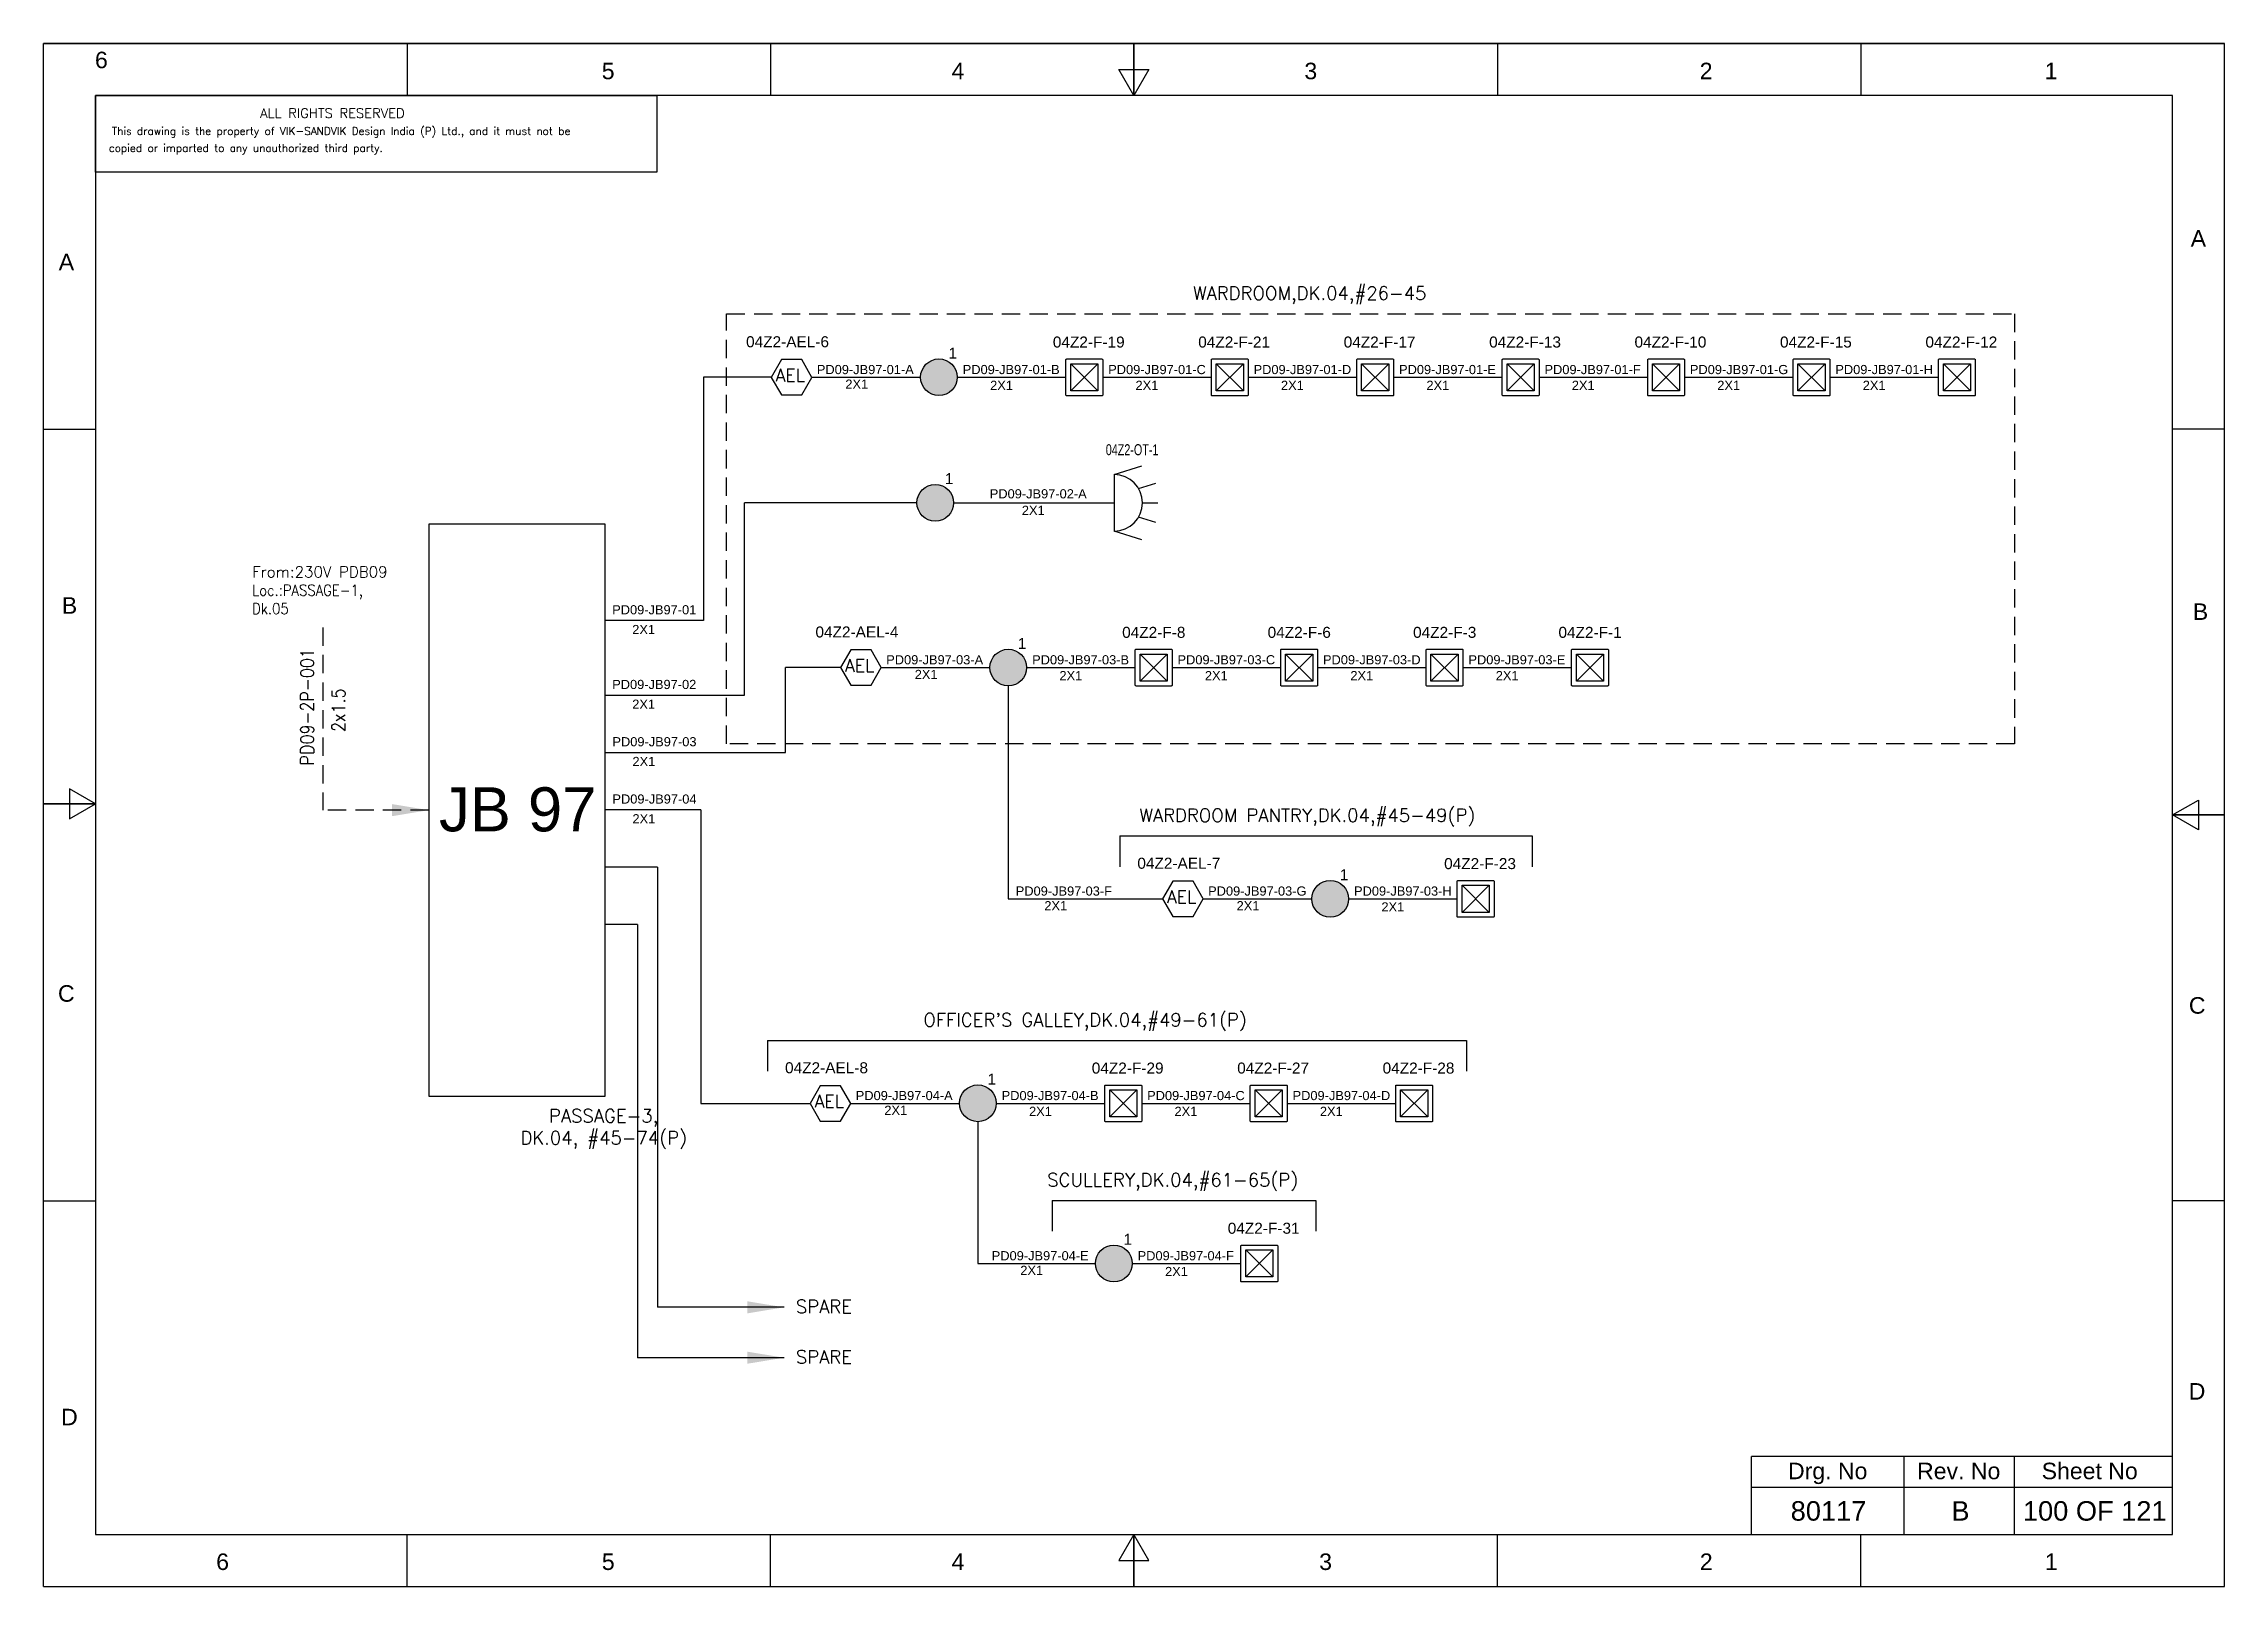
# Model space of a CAD drawing. Header units: inches. Extents: x -3311 to 1429, y -713 to 2436.
# Drawn here: x -3309.1 to -3012.1, y -461.9 to -251.8 of the extents above; entities that cross this region are included whole.
import ezdxf
from ezdxf.enums import TextEntityAlignment as Align

# ---------------------------------------------------------------- set-up
doc = ezdxf.new("R2010")
doc.units = ezdxf.units.IN
doc.linetypes.add('HIDDEN', pattern=[0.375, 0.25, -0.125])
doc.linetypes.add('SOLID', pattern=[0])
for name, color, linetype, lineweight in [('ELEC_TXT-025', 1, 'Continuous', 25), ('HEL-025', 1, 'Continuous', 25), ('HEL-035', 2, 'Continuous', 35)]:
    doc.layers.add(name, color=color, linetype=linetype, lineweight=lineweight)
for name, color, linetype in [('Fmount', 7, 'Continuous'), ('LINE', 3, 'SOLID'), ('oL', 7, 'Continuous')]:
    doc.layers.add(name, color=color, linetype=linetype)
doc.styles.add('_NORMAL', font='arial.ttf')
doc.styles.add('ROMANS', font='simplex.shx', dxfattribs={"width": 0.88})
doc.styles.get("Standard").update_dxf_attribs({"font": 'arial.ttf'})
doc.dimstyles.get("Standard").update_dxf_attribs({"dimtxt": 0.18, "dimasz": 0.18, "dimexe": 0.18, "dimexo": 0.0625, "dimgap": 0.09, "dimtad": 0, "dimtih": 1, "dimtoh": 1, "dimdec": 4, "dimzin": 0, "dimdsep": 46, "dimtxsty": 'Standard', "dimcen": 0.09, "dimadec": 0, "dimazin": 0, "dimtfac": 1, "dimtdec": 4, "dimtofl": 0, "dimtmove": 0, "dimatfit": 3, "dimfxl": 1, "dimtolj": 1, "dimtzin": 0, "dimarcsym": 0})

msp = doc.modelspace()

# ---------------------------------------------------------------- texts
at = {"color": 7}
for s, p in [('PD09-JB97-01-A', (-3203.75, -296.85, 0.03)), ('PD09-JB97-01-B', (-3183.88, -296.85, 0.03)), ('PD09-JB97-01-C', (-3164.07, -296.85, 0.03)), ('PD09-JB97-01-D', (-3144.27, -296.85, 0.03)), ('PD09-JB97-01-E', (-3124.46, -296.85, 0.03)), ('PD09-JB97-01-F', (-3104.65, -296.85, 0.03)), ('PD09-JB97-01-G', (-3084.85, -296.85, 0.03)), ('PD09-JB97-01-H', (-3065.04, -296.85, 0.03)), ('2X1', (-3199.87, -298.84)), ('2X1', (-3180.15, -299, -0.03)), ('2X1', (-3160.35, -299, -0.03)), ('2X1', (-3140.54, -299, -0.03)), ('2X1', (-3120.73, -299, -0.03)), ('2X1', (-3100.93, -299, -0.03)), ('2X1', (-3081.12, -299, -0.03)), ('2X1', (-3061.31, -299, -0.03)), ('PD09-JB97-02-A', (-3180.2, -313.77)), ('2X1', (-3175.83, -316.02)), ('PD09-JB97-01', (-3231.62, -329.56)), ('2X1', (-3228.89, -332.25)), ('PD09-JB97-03-A', (-3194.3, -336.37, 0.03)), ('PD09-JB97-03-B', (-3174.43, -336.37, 0.03)), ('PD09-JB97-03-C', (-3154.63, -336.37, 0.03)), ('PD09-JB97-03-D', (-3134.82, -336.37, 0.03)), ('PD09-JB97-03-E', (-3115.01, -336.37, 0.03)), ('PD09-JB97-02', (-3231.62, -339.73)), ('2X1', (-3190.42, -338.37)), ('2X1', (-3170.71, -338.53, -0.03)), ('2X1', (-3150.9, -338.53, -0.03)), ('2X1', (-3131.09, -338.53, -0.03)), ('2X1', (-3111.29, -338.53, -0.03)), ('2X1', (-3228.89, -342.42)), ('PD09-JB97-03', (-3231.59, -347.53)), ('2X1', (-3228.86, -350.22)), ('PD09-JB97-04', (-3231.59, -355.33)), ('2X1', (-3228.86, -358.02)), ('PD09-JB97-03-F', (-3176.66, -367.86, 0.03)), ('PD09-JB97-03-G', (-3150.46, -367.86, 0.03)), ('PD09-JB97-03-H', (-3130.59, -367.86, 0.03)), ('2X1', (-3172.77, -369.86)), ('2X1', (-3146.58, -369.86)), ('2X1', (-3126.86, -370.02, -0.03)), ('PD09-JB97-04-A', (-3198.45, -395.71, 0.03)), ('PD09-JB97-04-B', (-3178.58, -395.71, 0.03)), ('PD09-JB97-04-C', (-3158.77, -395.71, 0.03)), ('PD09-JB97-04-D', (-3138.96, -395.71, 0.03)), ('2X1', (-3194.56, -397.71)), ('2X1', (-3174.85, -397.86, -0.03)), ('2X1', (-3155.04, -397.86, -0.03)), ('2X1', (-3135.24, -397.86, -0.03)), ('PD09-JB97-04-E', (-3179.93, -417.52, 0.03)), ('2X1', (-3176.04, -419.51)), ('PD09-JB97-04-F', (-3160.06, -417.52, 0.03)), ('2X1', (-3156.33, -419.67, -0.03))]:
    msp.add_text(s, height=1.25, dxfattribs=at).set_placement(p)
at = {"color": 7, "lineweight": 30}
msp.add_text('JB 97', height=6, dxfattribs=at).set_placement((-3244.49, -356.11), align=Align.MIDDLE_CENTER)
at = {"color": 7}
for s, height, p in [('Drg. No', 2.246, (-3066.08, -446.2)), ('Rev. No', 2.246, (-3048.24, -446.2)), ('Sheet No', 2.246, (-3030.4, -446.2)), ('80117', 2.653, (-3065.97, -451.64)), ('B', 2.65, (-3048, -451.64)), ('100 OF 121', 2.653, (-3029.71, -451.64))]:
    msp.add_text(s, height=height, dxfattribs=at).set_placement(p, align=Align.MIDDLE_CENTER)
at = {"color": 7, "char_height": 1.8, "attachment_point": 1, "style": '_NORMAL'}
for s, insert, width in [('{\\Fromans|c0;\\C2;WARDROOM,DK.04,#26-45}', (-3152.52, -284.92, 0.27), 128.8823), ('{\\Fromans|c0;\\C2;WARDROOM PANTRY,DK.04,#45-49(P)}', (-3159.83, -356.02, 0.22), 128.8823), ("{\\Fromans|c0;\\C2;OFFICER'S GALLEY,DK.04,#49-61(P)}", (-3189.24, -383.87, 0.22), 128.8823), ('{\\Fromans|c0;\\C2;SCULLERY,DK.04,#61-65(P)}', (-3172.37, -405.67, 0.22), 128.8823), ('{\\Fromans|c0;\\C2;SPARE}', (-3206.6, -422.92), 8.1658), ('{\\Fromans|c0;\\C2;SPARE}', (-3206.6, -429.78), 8.1658)]:
    msp.add_mtext(s, dxfattribs=dict(at, insert=insert, width=width))
at = {"color": 7, "insert": (-3280.66, -323.03), "char_height": 1.5, "width": 44.8449, "attachment_point": 1}
msp.add_mtext('{\\Fromans|c0;\\C2;From:230V PDB09 \\P\\Fsimplex|c0;\\W0.88;Loc.:PASSAGE-1,\\PDk.05}', dxfattribs=at)
at = {"color": 7, "insert": (-3274.07, -350.12), "char_height": 1.8, "width": 17.1296, "attachment_point": 1, "rotation": 90, "style": '_NORMAL'}
msp.add_mtext('{\\Fromans|c0;\\W0.88;PD09-2P-001}', dxfattribs=at)
at = {"color": 7, "insert": (-3269.8, -345.56), "char_height": 1.8, "attachment_point": 1, "rotation": 90, "style": '_NORMAL'}
msp.add_mtext('{\\Fsimplex|c0;\\W0.88;2x1.5}', dxfattribs=at)
at = {"color": 7, "insert": (-3244.12, -396.93), "char_height": 1.8, "attachment_point": 1, "style": '_NORMAL'}
msp.add_mtext('\\pxqc;{\\Fromans|c0;\\C2;PASSAGE-3, \\PDK.04, #45-74(P)}', dxfattribs=at)

# ---------------------------------------------------------------- blocks, each defined once
blk = doc.blocks.new('fr')
at = {"color": 7, "linetype": 'Continuous'}
for p, q in [((33763.99, 4500.4), (33466.99, 4500.4)), ((33466.99, 4500.4), (33763.99, 4500.4)), ((33466.99, 4290.33), (33466.99, 4500.4)), ((33516.49, 4500.4), (33516.49, 4493.33)), ((33565.99, 4500.4), (33565.99, 4493.33)), ((33615.49, 4500.4), (33615.49, 4493.33)), ((33615.49, 4493.33), (33615.49, 4500.4)), ((33615.49, 4500.4), (33615.49, 4493.33)), ((33664.99, 4500.4), (33664.99, 4493.33)), ((33714.49, 4500.4), (33714.49, 4493.33)), ((33763.99, 4290.33), (33763.99, 4500.4)), ((33763.99, 4290.33), (33763.99, 4500.4)), ((33615.49, 4493.33), (33613.45, 4496.87)), ((33613.45, 4496.87), (33617.53, 4496.87)), ((33617.53, 4496.87), (33615.49, 4493.33)), ((33756.92, 4493.33), (33474.06, 4493.33)), ((33474.06, 4493.33), (33474.06, 4297.41)), ((33756.92, 4297.41), (33756.92, 4493.33)), ((33466.99, 4447.89), (33474.06, 4447.89)), ((33763.99, 4447.89), (33756.92, 4447.89)), ((33474.06, 4396.87), (33470.53, 4398.91)), ((33470.53, 4398.91), (33470.53, 4394.83)), ((33466.99, 4396.87), (33474.06, 4396.87)), ((33474.06, 4396.87), (33466.99, 4396.87)), ((33466.99, 4396.87), (33474.06, 4396.87)), ((33470.53, 4394.83), (33474.06, 4396.87)), ((33756.92, 4395.37), (33760.45, 4397.41)), ((33760.45, 4397.41), (33760.45, 4393.33)), ((33763.99, 4395.37), (33756.92, 4395.37)), ((33760.45, 4393.33), (33756.92, 4395.37)), ((33756.92, 4395.37), (33763.99, 4395.37)), ((33763.99, 4395.37), (33756.92, 4395.37)), ((33466.99, 4342.85), (33474.06, 4342.85)), ((33763.99, 4342.85), (33756.92, 4342.85)), ((33474.06, 4297.41), (33756.92, 4297.41)), ((33516.49, 4290.33), (33516.49, 4297.41)), ((33565.99, 4290.33), (33565.99, 4297.41)), ((33615.49, 4297.41), (33613.45, 4293.87)), ((33615.49, 4290.33), (33615.49, 4297.41)), ((33617.53, 4293.87), (33615.49, 4297.41)), ((33615.49, 4297.41), (33615.49, 4290.33)), ((33615.49, 4290.33), (33615.49, 4297.41)), ((33664.99, 4290.33), (33664.99, 4297.41)), ((33714.49, 4290.33), (33714.49, 4297.41)), ((33613.45, 4293.87), (33617.53, 4293.87)), ((33466.99, 4290.33), (33763.99, 4290.33)), ((33466.99, 4290.33), (33763.99, 4290.33))]:
    blk.add_line(p, q, dxfattribs=at)
at = {"color": 7, "style": '_NORMAL'}
for s, p in [('6', (33474.86, 4498.18)), ('5', (33543.88, 4496.68)), ('4', (33591.52, 4496.68)), ('3', (33639.57, 4496.68)), ('2', (33693.41, 4496.68)), ('1', (33740.39, 4496.68)), ('A', (33760.45, 4473.88)), ('A', (33470.1, 4470.68)), ('B', (33470.52, 4423.9)), ('B', (33760.74, 4423.06)), ('C', (33470.08, 4371.07)), ('C', (33760.29, 4369.44)), ('D', (33760.27, 4316.89)), ('D', (33470.51, 4313.39)), ('6', (33491.37, 4293.69)), ('5', (33543.89, 4293.69)), ('4', (33591.53, 4293.69)), ('3', (33641.59, 4293.69)), ('2', (33693.43, 4293.69)), ('1', (33740.41, 4293.69))]:
    blk.add_text(s, height=2.25, dxfattribs=at).set_placement(p, align=Align.MIDDLE_CENTER)
blk = doc.blocks.new('A$C4BAD7D21')
at = {"layer": 'HEL-025'}
blk.add_lwpolyline([(-34000, 0), (-34000, 2086), (-18714, 2086), (-18714, 0)], close=True, dxfattribs=at)
at = {"layer": 'HEL-025', "style": 'ROMANS'}
for s, p in [('This drawing is the property of VIK-SANDVIK Design India (P) Ltd., and it must not be', (-33558, 1016)), (' copied or imparted to any unauthorized third party.', (-33785, 550))]:
    blk.add_text(s, height=210, dxfattribs=at).set_placement(p)
at = {"layer": 'HEL-035', "style": 'ROMANS'}
blk.add_text('     ALL RIGHTS RESERVED', height=262.5, dxfattribs=at).set_placement((-30497, 1476))
blk = doc.blocks.new('FIXED_KEY_SWITCH')
h = blk.add_hatch(color=1)
h.dxf.hatch_style = 1
edge = h.paths.add_edge_path()
edge.add_arc((848.13, 1737.46), 2.5, 0, 360)
at = {"color": 1}
blk.add_circle((848.13, 1737.46), 2.5, dxfattribs=at)
at = {"color": 7, "insert": (849.44, 1741.5), "char_height": 1.5, "attachment_point": 1, "style": '_NORMAL'}
blk.add_mtext_dynamic_manual_height_columns('1', width=1.5, gutter_width=7.5, heights=[0], dxfattribs=at)
blk = doc.blocks.new('SWT')
blk.add_blockref('FIXED_KEY_SWITCH', (0, 0))
blk.add_attdef('TAG_NO', (844.55, 1741.11), '', height=1.5)
blk = doc.blocks.new('AEL')
at = {"color": 4}
blk.add_lwpolyline([(989.98, -190.09), (992.75, -190.09), (994.14, -187.69), (992.75, -185.28), (989.98, -185.28), (988.59, -187.69)], close=True, dxfattribs=at)
at = {"color": 4, "style": 'ROMANS'}
blk.add_text('AEL', height=1.725, dxfattribs=at).set_placement((989.2, -188.27))
blk = doc.blocks.new('AEL_L')
blk.add_blockref('AEL', (0, 0))
blk.add_attdef('TAG_NO', (986.55, -183.59), '', height=1.5)
blk = doc.blocks.new('LED FLUSH MOUNT')
for p, q in [((114818, 79432), (114604, 79219)), ((114604, 79432), (114818, 79219))]:
    blk.add_line(p, q)
blk.add_lwpolyline([(114572, 79470), (114850, 79470, -0.414214), (114856, 79464), (114856, 79186, -0.414214), (114850, 79180), (114572, 79180, -0.414214), (114566, 79186), (114566, 79464, -0.414214)], format="xyb", close=True)
blk.add_lwpolyline([(114604, 79432), (114818, 79432), (114818, 79219), (114604, 79219)], close=True)
blk = doc.blocks.new('LED Flush Mounted Light 22W')
blk.add_blockref('LED FLUSH MOUNT', (0, 0))
at = {"style": 'ROMANS', "width": 0.7}
blk.add_attdef('TAG_NO.:', (113905, 79579), '', height=250, dxfattribs=at)
blk = doc.blocks.new('OT_LIGHT')
for p, q in [((-56175, 20909), (-55905, 20995)), ((-56175, 20909), (-56175, 20359)), ((-55938, 20773), (-55771, 20826)), ((-55900, 20634), (-55752, 20634)), ((-55771, 20442), (-55938, 20495)), ((-55905, 20274), (-56175, 20359))]:
    blk.add_line(p, q)
blk.add_arc((-56175, 20634), 275, 270, 90)
blk = doc.blocks.new('LED_OT_LIGHT')
blk.add_blockref('OT_LIGHT', (0, 0))
at = {"style": 'ROMANS'}
blk.add_attdef('TAG_NO:', (-56638, 21172), '', height=250, dxfattribs=at)

# ---------------------------------------------------------------- linework, layer by layer
for p, q in [((-3219.2, -297.28), (-3219.2, -330.4)), ((-3209.97, -297.28), (-3219.2, -297.28)), ((-3213.62, -340.57), (-3213.62, -314.37)), ((-3190.12, -314.37), (-3213.62, -314.37)), ((-3208.04, -348.37), (-3208.04, -336.81)), ((-3200.53, -336.81), (-3208.04, -336.81)), ((-3177.68, -339.31), (-3177.68, -368.3)), ((-3219.54, -356.17), (-3232.6, -356.17)), ((-3219.54, -356.17), (-3219.54, -396.15)), ((-3162.49, -359.73, -0.05), (-3106.31, -359.73, -0.05)), ((-3225.47, -363.97), (-3232.6, -363.97)), ((-3225.47, -363.97), (-3225.47, -423.92)), ((-3228.19, -371.77), (-3232.6, -371.77)), ((-3228.19, -371.77), (-3228.19, -430.78)), ((-3210.47, -387.58, -0.05), (-3115.28, -387.58, -0.05)), ((-3181.82, -398.65), (-3181.82, -417.95)), ((-3171.7, -409.38, -0.05), (-3135.78, -409.38, -0.05))]:
    msp.add_line(p, q)
at = {"color": 7, "linetype": 'Continuous'}
for p, q in [((-3019.13, -444.25), (-3076.45, -444.25)), ((-3076.45, -454.84), (-3076.45, -444.25)), ((-3055.68, -454.84), (-3055.68, -444.25)), ((-3040.66, -454.84), (-3040.66, -444.25)), ((-3076.45, -448.43), (-3019.13, -448.43))]:
    msp.add_line(p, q, dxfattribs=at)
at = {"linetype": 'HIDDEN', "ltscale": 10}
msp.add_lwpolyline([(-3216.04, -288.63), (-3040.62, -288.63), (-3040.62, -347.18), (-3216.04, -347.18)], close=True, dxfattribs=at)
msp.add_lwpolyline([(-3232.6, -317.27), (-3256.6, -317.27), (-3256.6, -395.17), (-3232.6, -395.17)], close=True)
msp.add_lwpolyline([(-3271.01, -331.34), (-3271.01, -356.22)], dxfattribs=at)
at = {"layer": 'LINE', "color": 0}
for p, q in [((-3204.42, -297.28), (-3189.62, -297.28)), ((-3184.62, -297.28), (-3169.83, -297.28)), ((-3164.82, -297.28), (-3150.02, -297.28)), ((-3145.01, -297.28), (-3130.21, -297.28)), ((-3125.2, -297.28), (-3110.41, -297.28)), ((-3105.4, -297.28), (-3090.6, -297.28)), ((-3085.59, -297.28), (-3070.79, -297.28)), ((-3065.78, -297.28), (-3050.99, -297.28)), ((-3185.12, -314.37), (-3163.25, -314.37)), ((-3219.2, -330.4), (-3232.6, -330.4)), ((-3194.97, -336.81), (-3180.18, -336.81)), ((-3175.18, -336.81), (-3160.38, -336.81)), ((-3155.37, -336.81), (-3140.58, -336.81)), ((-3135.56, -336.81), (-3120.77, -336.81)), ((-3115.76, -336.81), (-3100.96, -336.81)), ((-3232.6, -340.57), (-3213.62, -340.57)), ((-3232.57, -348.37), (-3208.04, -348.37)), ((-3162.49, -359.73, -0.05), (-3162.49, -363.92, -0.05)), ((-3106.31, -359.73, -0.05), (-3106.31, -363.92, -0.05)), ((-3177.68, -368.3), (-3156.68, -368.3)), ((-3151.13, -368.3), (-3136.33, -368.3)), ((-3131.33, -368.3), (-3116.54, -368.3)), ((-3210.47, -387.58, -0.05), (-3210.47, -391.77, -0.05)), ((-3115.28, -387.58, -0.05), (-3115.28, -391.77, -0.05)), ((-3219.54, -396.15), (-3204.67, -396.15)), ((-3199.12, -396.15), (-3184.32, -396.15)), ((-3179.32, -396.15), (-3164.52, -396.15)), ((-3159.51, -396.15), (-3144.72, -396.15)), ((-3139.71, -396.15), (-3124.91, -396.15)), ((-3171.7, -409.38, -0.05), (-3171.7, -413.57, -0.05)), ((-3135.78, -409.38, -0.05), (-3135.78, -413.57, -0.05)), ((-3181.82, -417.95), (-3165.8, -417.95)), ((-3160.8, -417.95), (-3146, -417.95))]:
    msp.add_line(p, q, dxfattribs=at)

# ---------------------------------------------------------------- block references
for name, p in [('fr', (-36776.05, -4752.25)), ('SWT', (-4035.25, -2034.74)), ('SWT', (-4035.75, -2051.83)), ('SWT', (-4025.81, -2074.27)), ('SWT', (-3981.96, -2105.76)), ('SWT', (-4029.95, -2133.6)), ('SWT', (-4011.43, -2155.41))]:
    msp.add_blockref(name, p)
ref = msp.add_blockref('AEL_L', (-4198.56, -109.6))
ref.add_attrib('TAG_NO', '04Z2-AEL-6', (-3213.39, -293.19), dxfattribs={"color": 4, "height": 1.5})
ref = msp.add_blockref('AEL_L', (-4189.11, -149.12))
ref.add_attrib('TAG_NO', '04Z2-AEL-4', (-3203.94, -332.71), dxfattribs={"color": 4, "height": 1.5})
ref = msp.add_blockref('AEL_L', (-4145.27, -180.61))
ref.add_attrib('TAG_NO', '04Z2-AEL-7', (-3160.1, -364.2), dxfattribs={"color": 4, "height": 1.5})
ref = msp.add_blockref('AEL_L', (-4193.26, -208.46))
ref.add_attrib('TAG_NO', '04Z2-AEL-8', (-3208.08, -392.05), dxfattribs={"color": 4, "height": 1.5})
at = {"layer": 'ELEC_TXT-025', "color": 0, "xscale": 0.005, "yscale": 0.005, "zscale": 0.005}
msp.add_blockref('A$C4BAD7D21', (-3131.98, -269.35), dxfattribs=at)
at = {"layer": 'Fmount'}
ref = msp.add_blockref('LED Flush Mounted Light 22W', (-5149.53, -1668.03), dxfattribs=dict(at, xscale=0.01728, yscale=0.01728, zscale=0.01728))
ref.add_attrib('TAG_NO.:', '04Z2-F-19', dxfattribs={"layer": '0', "height": 1.5}).set_placement((-3171.61, -293.68), align=Align.BOTTOM_LEFT)
ref = msp.add_blockref('LED Flush Mounted Light 22W', (-5129.72, -1668.03), dxfattribs=dict(at, xscale=0.01728, yscale=0.01728, zscale=0.01728))
ref.add_attrib('TAG_NO.:', '04Z2-F-21', dxfattribs={"layer": '0', "height": 1.5}).set_placement((-3151.81, -293.68), align=Align.BOTTOM_LEFT)
ref = msp.add_blockref('LED Flush Mounted Light 22W', (-5109.91, -1668.03), dxfattribs=dict(at, xscale=0.01728, yscale=0.01728, zscale=0.01728))
ref.add_attrib('TAG_NO.:', '04Z2-F-17', dxfattribs={"layer": '0', "height": 1.5}).set_placement((-3132, -293.68), align=Align.BOTTOM_LEFT)
ref = msp.add_blockref('LED Flush Mounted Light 22W', (-5090.11, -1668.03), dxfattribs=dict(at, xscale=0.01728, yscale=0.01728, zscale=0.01728))
ref.add_attrib('TAG_NO.:', '04Z2-F-13', dxfattribs={"layer": '0', "height": 1.5}).set_placement((-3112.19, -293.68), align=Align.BOTTOM_LEFT)
ref = msp.add_blockref('LED Flush Mounted Light 22W', (-5070.3, -1668.03), dxfattribs=dict(at, xscale=0.01728, yscale=0.01728, zscale=0.01728))
ref.add_attrib('TAG_NO.:', '04Z2-F-10', dxfattribs={"layer": '0', "height": 1.5}).set_placement((-3092.39, -293.68), align=Align.BOTTOM_LEFT)
ref = msp.add_blockref('LED Flush Mounted Light 22W', (-5050.49, -1668.03), dxfattribs=dict(at, xscale=0.01728, yscale=0.01728, zscale=0.01728))
ref.add_attrib('TAG_NO.:', '04Z2-F-15', dxfattribs={"layer": '0', "height": 1.5}).set_placement((-3072.58, -293.68), align=Align.BOTTOM_LEFT)
ref = msp.add_blockref('LED Flush Mounted Light 22W', (-5030.69, -1668.03), dxfattribs=dict(at, xscale=0.01728, yscale=0.01728, zscale=0.01728))
ref.add_attrib('TAG_NO.:', '04Z2-F-12', dxfattribs={"layer": '0', "height": 1.5}).set_placement((-3052.77, -293.68), align=Align.BOTTOM_LEFT)
ref = msp.add_blockref('LED Flush Mounted Light 22W', (-5140.08, -1707.55), dxfattribs=dict(at, xscale=0.01728, yscale=0.01728, zscale=0.01728))
ref.add_attrib('TAG_NO.:', '04Z2-F-8', dxfattribs={"layer": '0', "height": 1.5}).set_placement((-3162.17, -333.21), align=Align.BOTTOM_LEFT)
ref = msp.add_blockref('LED Flush Mounted Light 22W', (-5120.27, -1707.55), dxfattribs=dict(at, xscale=0.01728, yscale=0.01728, zscale=0.01728))
ref.add_attrib('TAG_NO.:', '04Z2-F-6', dxfattribs={"layer": '0', "height": 1.5}).set_placement((-3142.36, -333.21), align=Align.BOTTOM_LEFT)
ref = msp.add_blockref('LED Flush Mounted Light 22W', (-5100.47, -1707.55), dxfattribs=dict(at, xscale=0.01728, yscale=0.01728, zscale=0.01728))
ref.add_attrib('TAG_NO.:', '04Z2-F-3', dxfattribs={"layer": '0', "height": 1.5}).set_placement((-3122.55, -333.21), align=Align.BOTTOM_LEFT)
ref = msp.add_blockref('LED Flush Mounted Light 22W', (-5080.66, -1707.55), dxfattribs=dict(at, xscale=0.01728, yscale=0.01728, zscale=0.01728))
ref.add_attrib('TAG_NO.:', '04Z2-F-1', dxfattribs={"layer": '0', "height": 1.5}).set_placement((-3102.75, -333.21), align=Align.BOTTOM_LEFT)
ref = msp.add_blockref('LED Flush Mounted Light 22W', (-5096.24, -1739.04), dxfattribs=dict(at, xscale=0.01728, yscale=0.01728, zscale=0.01728))
ref.add_attrib('TAG_NO.:', '04Z2-F-23', dxfattribs={"layer": '0', "height": 1.5}).set_placement((-3118.32, -364.7), align=Align.BOTTOM_LEFT)
ref = msp.add_blockref('LED Flush Mounted Light 22W', (-5144.22, -1766.89), dxfattribs=dict(at, xscale=0.01728, yscale=0.01728, zscale=0.01728))
ref.add_attrib('TAG_NO.:', '04Z2-F-29', dxfattribs={"layer": '0', "height": 1.5}).set_placement((-3166.31, -392.54), align=Align.BOTTOM_LEFT)
ref = msp.add_blockref('LED Flush Mounted Light 22W', (-5124.42, -1766.89), dxfattribs=dict(at, xscale=0.01728, yscale=0.01728, zscale=0.01728))
ref.add_attrib('TAG_NO.:', '04Z2-F-27', dxfattribs={"layer": '0', "height": 1.5}).set_placement((-3146.5, -392.54), align=Align.BOTTOM_LEFT)
ref = msp.add_blockref('LED Flush Mounted Light 22W', (-5104.61, -1766.89), dxfattribs=dict(at, xscale=0.01728, yscale=0.01728, zscale=0.01728))
ref.add_attrib('TAG_NO.:', '04Z2-F-28', dxfattribs={"layer": '0', "height": 1.5}).set_placement((-3126.7, -392.54), align=Align.BOTTOM_LEFT)
ref = msp.add_blockref('LED Flush Mounted Light 22W', (-5125.7, -1788.69), dxfattribs=dict(at, xscale=0.01728, yscale=0.01728, zscale=0.01728))
ref.add_attrib('TAG_NO.:', '04Z2-F-31', dxfattribs={"layer": '0', "height": 1.5}).set_placement((-3147.79, -414.35), align=Align.BOTTOM_LEFT)
at = {"layer": 'oL'}
ref = msp.add_blockref('LED_OT_LIGHT', (-2376.8, -603.25), dxfattribs=dict(at, xscale=0.014, yscale=0.014, zscale=0.014))
ref.add_attrib('TAG_NO:', '04Z2-OT-1', (-3164.4, -307.89), dxfattribs={"layer": '0', "height": 1.5, "width": 0.7})

msp.set_redraw_order([(e.dxf.handle, doc.entitydb.next_handle()) for e in msp.query("TEXT MTEXT ATTDEF DIMENSION ARC_DIMENSION")])  # texts and dimensions are drawn at this point

# ---------------------------------------------------------------- leaders
at = {"linetype": 'HIDDEN', "ltscale": 10}
msp.add_leader([(-3256.6, -356.22), (-3271.01, -356.22)], dimstyle='Standard', override={"dimasz": 5, "dimarcsym": 1}, dxfattribs=at)
for points in [[(-3208.22, -423.92), (-3225.47, -423.92)], [(-3208.22, -430.78), (-3228.19, -430.78)]]:
    msp.add_leader(points, dimstyle='Standard', override={"dimasz": 5, "dimarcsym": 1})

doc.saveas('drawing.dxf')
